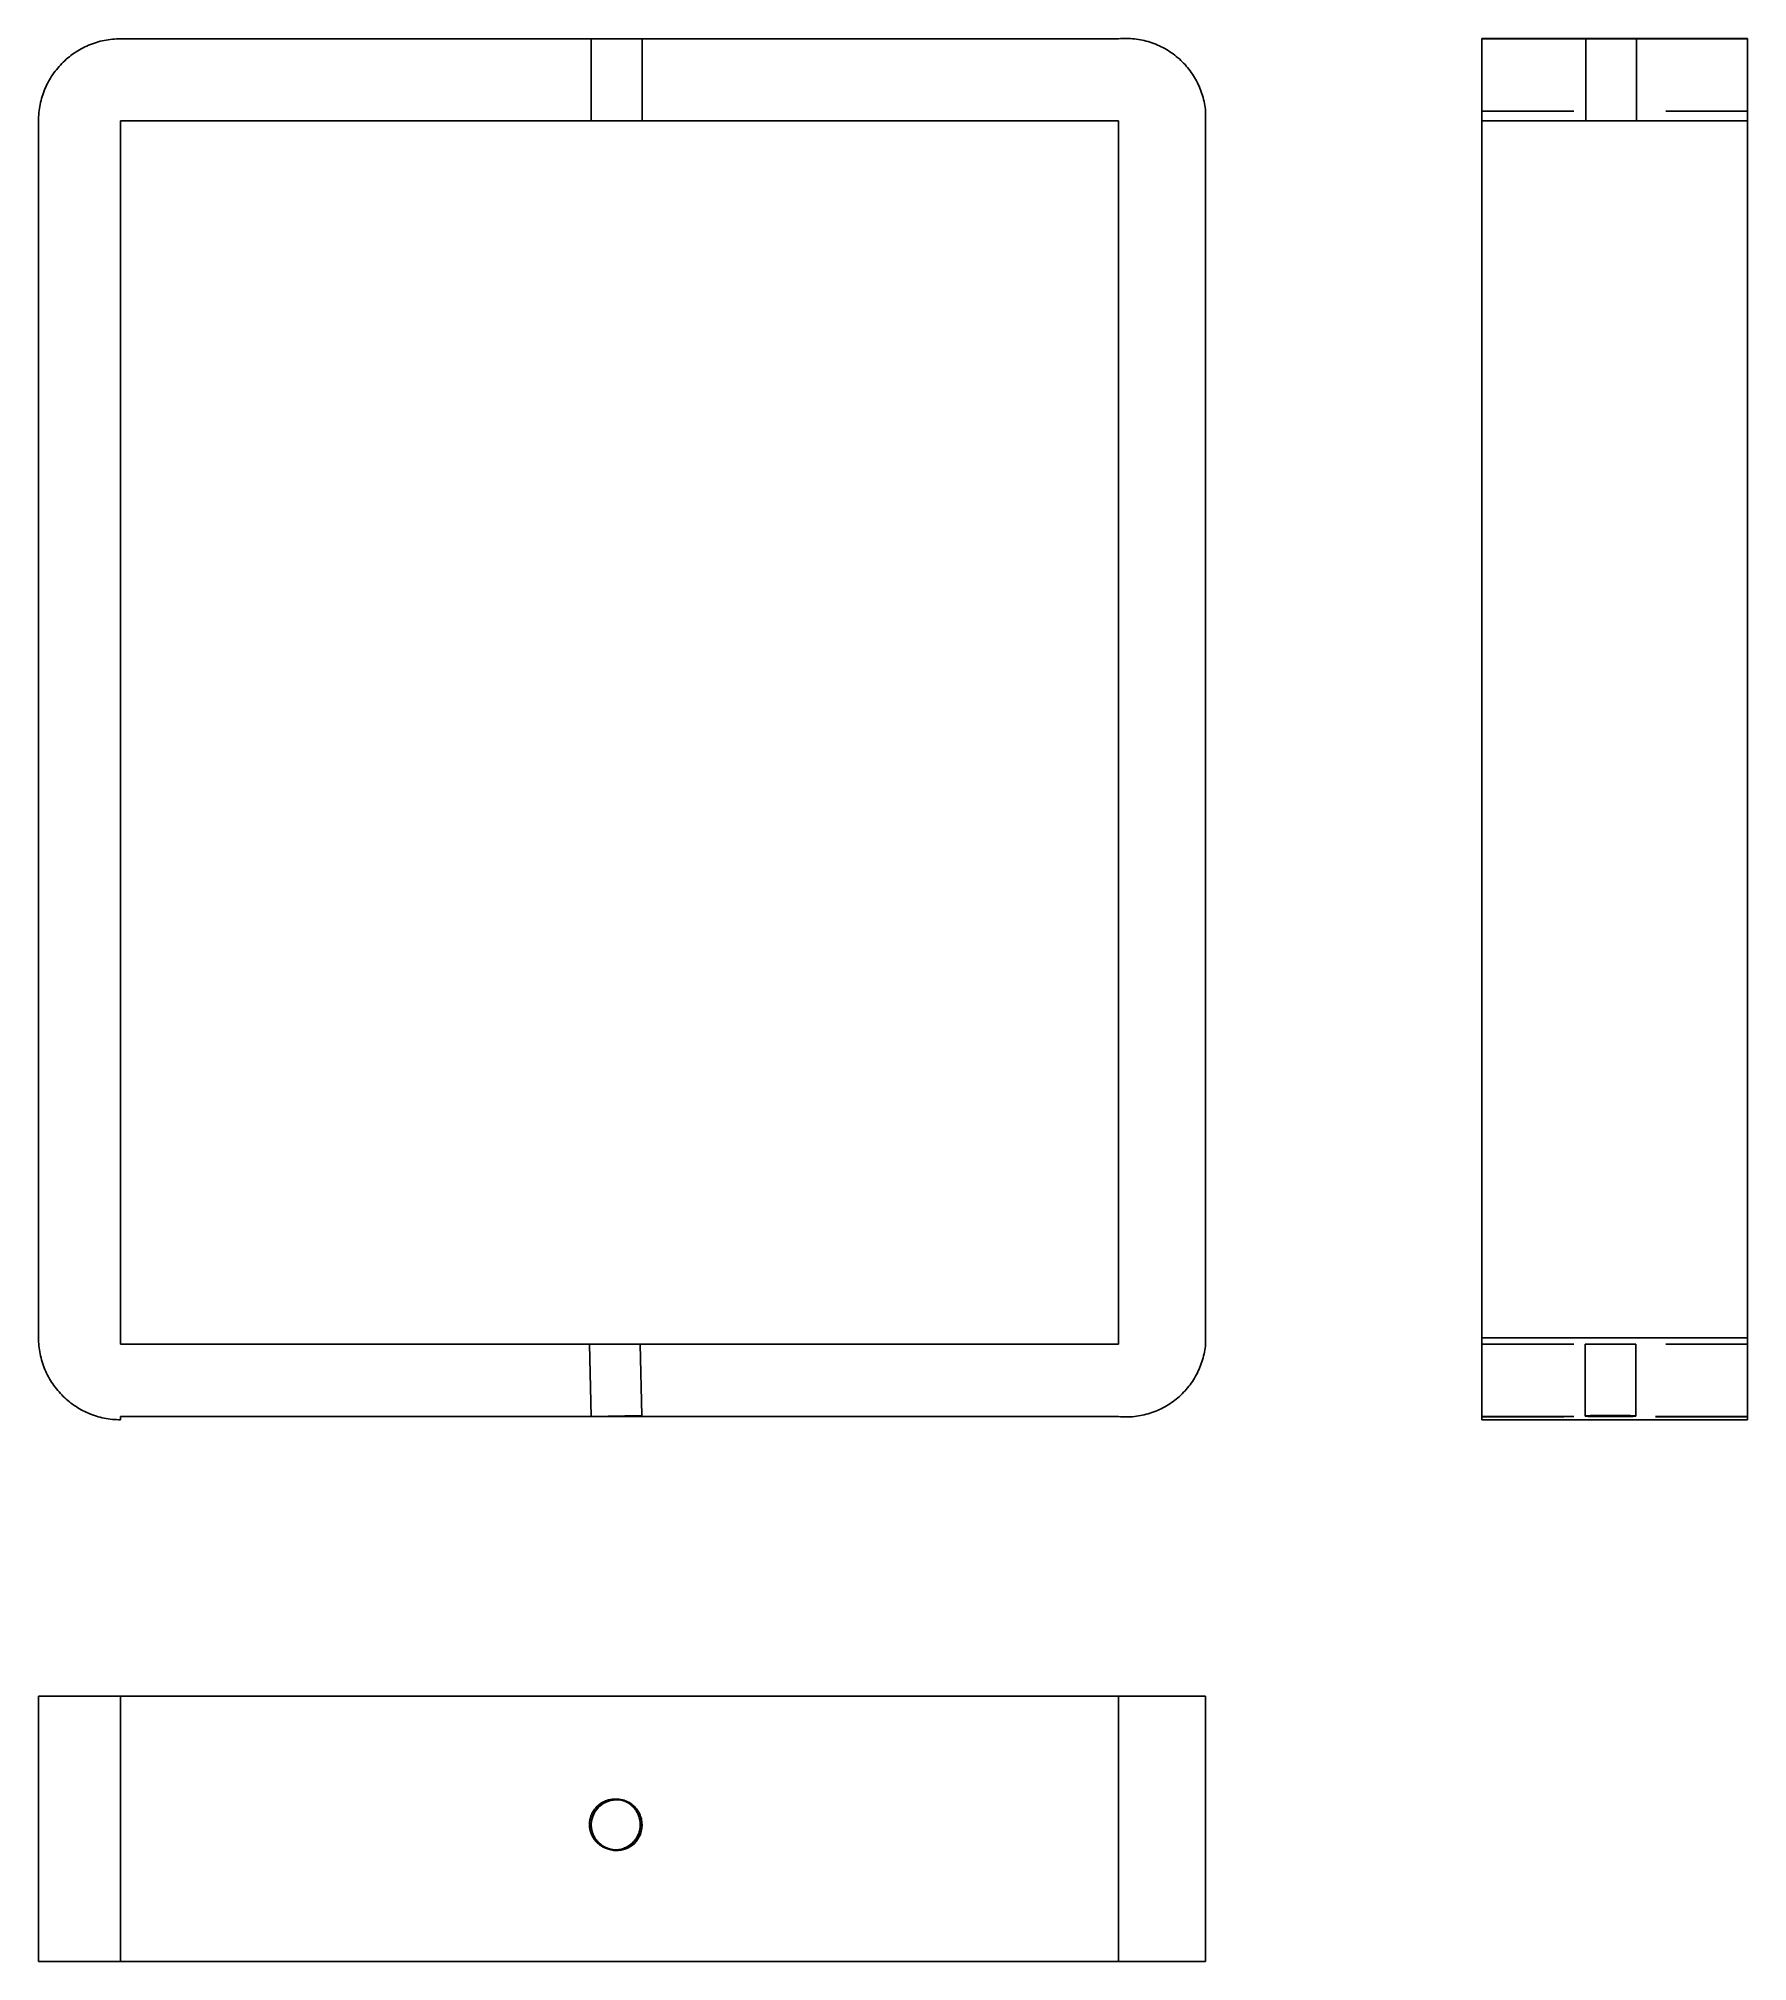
# Model space of a CAD drawing. Extents: x 0 to 1.86, y 0 to 2.09.
import ezdxf

# ---------------------------------------------------------------- set-up
doc = ezdxf.new("R2010")
doc.units = 0
doc.linetypes.add('HIDDEN', pattern=[0.075186, 0.050149, -0.025037])
for name, color, linetype in [('FRONT', 7, 'CONTINUOUS'), ('FRONT_HID', 7, 'HIDDEN'), ('LEFT', 7, 'CONTINUOUS'), ('LEFT_HID', 7, 'HIDDEN'), ('TOP', 7, 'CONTINUOUS'), ('TOP_HID', 7, 'HIDDEN')]:
    doc.layers.add(name, color=color, linetype=linetype)

msp = doc.modelspace()

# ---------------------------------------------------------------- linework, layer by layer
at = {"layer": 'FRONT'}
for p, q in [((0.033626, 2.073696), (0.031902, 2.072286)), ((0.035384, 2.075062), (0.033626, 2.073696)), ((0.037176, 2.076385), (0.035384, 2.075062)), ((0.039, 2.077662), (0.037176, 2.076385)), ((0.040855, 2.078893), (0.039, 2.077662)), ((0.04274, 2.080078), (0.040855, 2.078893)), ((0.044655, 2.081215), (0.04274, 2.080078)), ((0.046597, 2.082304), (0.044655, 2.081215)), ((0.048565, 2.083345), (0.046597, 2.082304)), ((0.050559, 2.084336), (0.048565, 2.083345)), ((0.052577, 2.085277), (0.050559, 2.084336)), ((0.054618, 2.086167), (0.052577, 2.085277)), ((0.056681, 2.087007), (0.054618, 2.086167)), ((0.058764, 2.087794), (0.056681, 2.087007)), ((0.060865, 2.08853), (0.058764, 2.087794)), ((0.062985, 2.089212), (0.060865, 2.08853)), ((0.065121, 2.089842), (0.062985, 2.089212)), ((0.067272, 2.090418), (0.065121, 2.089842)), ((0.069436, 2.090941), (0.067272, 2.090418)), ((0.071613, 2.091409), (0.069436, 2.090941)), ((0.073801, 2.091823), (0.071613, 2.091409)), ((0.075998, 2.092183), (0.073801, 2.091823)), ((0.078204, 2.092487), (0.075998, 2.092183)), ((0.080417, 2.092736), (0.078204, 2.092487)), ((0.082635, 2.09293), (0.080417, 2.092736)), ((0.084858, 2.093069), (0.082635, 2.09293)), ((0.087083, 2.093152), (0.084858, 2.093069)), ((0.089309, 2.09318), (0.087083, 2.093152)), ((1.175411, 2.09318), (0.089309, 2.09318)), ((1.177579, 2.09335), (1.175411, 2.09318)), ((1.17975, 2.093466), (1.177579, 2.09335)), ((1.181923, 2.093527), (1.17975, 2.093466)), ((1.184097, 2.093535), (1.181923, 2.093527)), ((1.186271, 2.093488), (1.184097, 2.093535)), ((1.188443, 2.093387), (1.186271, 2.093488)), ((1.190611, 2.093232), (1.188443, 2.093387)), ((1.192775, 2.093023), (1.190611, 2.093232)), ((1.194933, 2.09276), (1.192775, 2.093023)), ((1.197084, 2.092443), (1.194933, 2.09276)), ((1.199227, 2.092073), (1.197084, 2.092443)), ((1.201359, 2.091649), (1.199227, 2.092073)), ((1.20348, 2.091172), (1.201359, 2.091649)), ((1.205589, 2.090643), (1.20348, 2.091172)), ((1.207684, 2.090061), (1.205589, 2.090643)), ((1.209764, 2.089428), (1.207684, 2.090061)), ((1.211827, 2.088742), (1.209764, 2.089428)), ((1.213872, 2.088006), (1.211827, 2.088742)), ((1.215899, 2.087218), (1.213872, 2.088006)), ((1.217905, 2.08638), (1.215899, 2.087218)), ((1.21989, 2.085493), (1.217905, 2.08638)), ((1.221852, 2.084556), (1.21989, 2.085493)), ((1.22379, 2.083571), (1.221852, 2.084556)), ((1.225703, 2.082538), (1.22379, 2.083571)), ((1.227589, 2.081457), (1.225703, 2.082538)), ((1.229448, 2.08033), (1.227589, 2.081457)), ((1.231279, 2.079156), (1.229448, 2.08033)), ((1.233079, 2.077938), (1.231279, 2.079156)), ((1.234849, 2.076674), (1.233079, 2.077938)), ((1.236586, 2.075368), (1.234849, 2.076674)), ((1.238291, 2.074018), (1.236586, 2.075368)), ((1.239961, 2.072626), (1.238291, 2.074018)), ((1.241596, 2.071193), (1.239961, 2.072626)), ((0.014287, 2.052325), (0.013102, 2.05044)), ((0.015518, 2.054181), (0.014287, 2.052325)), ((0.016796, 2.056005), (0.015518, 2.054181)), ((0.018118, 2.057796), (0.016796, 2.056005)), ((0.019484, 2.059554), (0.018118, 2.057796)), ((0.020894, 2.061278), (0.019484, 2.059554)), ((0.022347, 2.062966), (0.020894, 2.061278)), ((0.023841, 2.064617), (0.022347, 2.062966)), ((0.025376, 2.06623), (0.023841, 2.064617)), ((0.02695, 2.067804), (0.025376, 2.06623)), ((0.028564, 2.069339), (0.02695, 2.067804)), ((0.030215, 2.070833), (0.028564, 2.069339)), ((0.031902, 2.072286), (0.030215, 2.070833)), ((1.243195, 2.06972), (1.241596, 2.071193)), ((1.244756, 2.068207), (1.243195, 2.06972)), ((1.24628, 2.066656), (1.244756, 2.068207)), ((1.247764, 2.065067), (1.24628, 2.066656)), ((1.249208, 2.063442), (1.247764, 2.065067)), ((1.250611, 2.061781), (1.249208, 2.063442)), ((1.251972, 2.060086), (1.250611, 2.061781)), ((1.253291, 2.058357), (1.251972, 2.060086)), ((1.254566, 2.056596), (1.253291, 2.058357)), ((1.255797, 2.054804), (1.254566, 2.056596)), ((1.256983, 2.052982), (1.255797, 2.054804)), ((1.258123, 2.05113), (1.256983, 2.052982)), ((0.004651, 2.032315), (0.003968, 2.030195)), ((0.005386, 2.034417), (0.004651, 2.032315)), ((0.006174, 2.036499), (0.005386, 2.034417)), ((0.007013, 2.038562), (0.006174, 2.036499)), ((0.007903, 2.040603), (0.007013, 2.038562)), ((0.008844, 2.042621), (0.007903, 2.040603)), ((0.009835, 2.044615), (0.008844, 2.042621)), ((0.010876, 2.046583), (0.009835, 2.044615)), ((0.011965, 2.048526), (0.010876, 2.046583)), ((0.013102, 2.05044), (0.011965, 2.048526)), ((1.259216, 2.049251), (1.258123, 2.05113)), ((1.260262, 2.047345), (1.259216, 2.049251)), ((1.261261, 2.045414), (1.260262, 2.047345)), ((1.262211, 2.043458), (1.261261, 2.045414)), ((1.263112, 2.04148), (1.262211, 2.043458)), ((1.263963, 2.039479), (1.263112, 2.04148)), ((1.264764, 2.037458), (1.263963, 2.039479)), ((1.265515, 2.035418), (1.264764, 2.037458)), ((1.266214, 2.033359), (1.265515, 2.035418)), ((1.266862, 2.031284), (1.266214, 2.033359)), ((1.267458, 2.029193), (1.266862, 2.031284)), ((0.00025, 2.010545), (0.000111, 2.008323)), ((0.000444, 2.012763), (0.00025, 2.010545)), ((0.000693, 2.014976), (0.000444, 2.012763)), ((0.000998, 2.017182), (0.000693, 2.014976)), ((0.001357, 2.019379), (0.000998, 2.017182)), ((0.001771, 2.021567), (0.001357, 2.019379)), ((0.002239, 2.023744), (0.001771, 2.021567)), ((0.002762, 2.025909), (0.002239, 2.023744)), ((0.003338, 2.02806), (0.002762, 2.025909)), ((0.003968, 2.030195), (0.003338, 2.02806)), ((1.268001, 2.027088), (1.267458, 2.029193)), ((1.268492, 2.02497), (1.268001, 2.027088)), ((1.26893, 2.02284), (1.268492, 2.02497)), ((1.269315, 2.0207), (1.26893, 2.02284)), ((1.269647, 2.018552), (1.269315, 2.0207)), ((1.269924, 2.016395), (1.269647, 2.018552)), ((1.270148, 2.014233), (1.269924, 2.016395)), ((1.270148, 0.672128), (1.270148, 2.014233)), ((0.000028, 2.006098), (0, 2.003871)), ((0, 2.003871), (0, 0.679118)), ((0.000111, 2.008323), (0.000028, 2.006098)), ((0.089309, 0.679118), (0.089309, 2.003871)), ((0.089309, 2.003871), (1.175411, 2.003871)), ((1.175411, 2.003871), (1.175411, 0.672128)), ((0, 0.679118), (0.000028, 0.676891)), ((0.000028, 0.676891), (0.000111, 0.674666)), ((0.000111, 0.674666), (0.00025, 0.672444)), ((0.00025, 0.672444), (0.000444, 0.670225)), ((0.000444, 0.670225), (0.000693, 0.668013)), ((0.089309, 0.672128), (0.089309, 0.679118)), ((1.175411, 0.672128), (0.089309, 0.672128)), ((0.654896, 0.672131), (0.654896, 0.672128)), ((1.269647, 0.667809), (1.269924, 0.669965)), ((1.269924, 0.669965), (1.270148, 0.672128)), ((0.000693, 0.668013), (0.000998, 0.665807)), ((0.000998, 0.665807), (0.001357, 0.663609)), ((0.001357, 0.663609), (0.001771, 0.661421)), ((0.001771, 0.661421), (0.002239, 0.659245)), ((0.002239, 0.659245), (0.002762, 0.65708)), ((0.002762, 0.65708), (0.003338, 0.654929)), ((0.003338, 0.654929), (0.003968, 0.652793)), ((0.003968, 0.652793), (0.004651, 0.650674)), ((0.004651, 0.650674), (0.005386, 0.648572)), ((1.264764, 0.648902), (1.265515, 0.650943)), ((1.265515, 0.650943), (1.266214, 0.653001)), ((1.266214, 0.653001), (1.266862, 0.655077)), ((1.266862, 0.655077), (1.267458, 0.657168)), ((1.267458, 0.657168), (1.268001, 0.659273)), ((1.268001, 0.659273), (1.268492, 0.661391)), ((1.268492, 0.661391), (1.26893, 0.66352)), ((1.26893, 0.66352), (1.269315, 0.66566)), ((1.269315, 0.66566), (1.269647, 0.667809)), ((0.005386, 0.648572), (0.006174, 0.646489)), ((0.006174, 0.646489), (0.007013, 0.644427)), ((0.007013, 0.644427), (0.007903, 0.642386)), ((0.007903, 0.642386), (0.008844, 0.640368)), ((0.008844, 0.640368), (0.009835, 0.638374)), ((0.009835, 0.638374), (0.010876, 0.636405)), ((0.010876, 0.636405), (0.011965, 0.634463)), ((0.011965, 0.634463), (0.013102, 0.632549)), ((0.013102, 0.632549), (0.014287, 0.630663)), ((0.014287, 0.630663), (0.015518, 0.628808)), ((0.015518, 0.628808), (0.016796, 0.626984)), ((1.253291, 0.628003), (1.254566, 0.629764)), ((1.254566, 0.629764), (1.255797, 0.631556)), ((1.255797, 0.631556), (1.256983, 0.633379)), ((1.256983, 0.633379), (1.258123, 0.63523)), ((1.258123, 0.63523), (1.259216, 0.637109)), ((1.259216, 0.637109), (1.260262, 0.639015)), ((1.260262, 0.639015), (1.261261, 0.640946)), ((1.261261, 0.640946), (1.262211, 0.642902)), ((1.262211, 0.642902), (1.263112, 0.644881)), ((1.263112, 0.644881), (1.263963, 0.646881)), ((1.263963, 0.646881), (1.264764, 0.648902)), ((0.016796, 0.626984), (0.018118, 0.625192)), ((0.018118, 0.625192), (0.019484, 0.623434)), ((0.019484, 0.623434), (0.020894, 0.621711)), ((0.020894, 0.621711), (0.022347, 0.620023)), ((0.022347, 0.620023), (0.023841, 0.618372)), ((0.023841, 0.618372), (0.025376, 0.616759)), ((0.025376, 0.616759), (0.02695, 0.615184)), ((0.02695, 0.615184), (0.028564, 0.613649)), ((0.028564, 0.613649), (0.030215, 0.612155)), ((0.030215, 0.612155), (0.031902, 0.610703)), ((0.031902, 0.610703), (0.033626, 0.609293)), ((0.033626, 0.609293), (0.035384, 0.607926)), ((0.035384, 0.607926), (0.037176, 0.606604)), ((1.229448, 0.606031), (1.231279, 0.607204)), ((1.231279, 0.607204), (1.233079, 0.608423)), ((1.233079, 0.608423), (1.234849, 0.609686)), ((1.234849, 0.609686), (1.236586, 0.610993)), ((1.236586, 0.610993), (1.238291, 0.612343)), ((1.238291, 0.612343), (1.239961, 0.613734)), ((1.239961, 0.613734), (1.241596, 0.615167)), ((1.241596, 0.615167), (1.243195, 0.616641)), ((1.243195, 0.616641), (1.244756, 0.618154)), ((1.244756, 0.618154), (1.24628, 0.619705)), ((1.24628, 0.619705), (1.247764, 0.621293)), ((1.247764, 0.621293), (1.249208, 0.622919)), ((1.249208, 0.622919), (1.250611, 0.624579)), ((1.250611, 0.624579), (1.251972, 0.626275)), ((1.251972, 0.626275), (1.253291, 0.628003)), ((0.037176, 0.606604), (0.039, 0.605327)), ((0.039, 0.605327), (0.040855, 0.604096)), ((0.040855, 0.604096), (0.04274, 0.602911)), ((0.04274, 0.602911), (0.044655, 0.601774)), ((0.044655, 0.601774), (0.046597, 0.600684)), ((0.046597, 0.600684), (0.048565, 0.599644)), ((0.048565, 0.599644), (0.050559, 0.598653)), ((0.050559, 0.598653), (0.052577, 0.597712)), ((0.052577, 0.597712), (0.054618, 0.596821)), ((0.054618, 0.596821), (0.056681, 0.595982)), ((0.056681, 0.595982), (0.058764, 0.595194)), ((0.058764, 0.595194), (0.060865, 0.594459)), ((0.060865, 0.594459), (0.062985, 0.593776)), ((0.062985, 0.593776), (0.065121, 0.593146)), ((0.065121, 0.593146), (0.067272, 0.59257)), ((0.067272, 0.59257), (0.069436, 0.592048)), ((0.069436, 0.592048), (0.071613, 0.591579)), ((0.071613, 0.591579), (0.073801, 0.591165)), ((0.073801, 0.591165), (0.075998, 0.590806)), ((0.075998, 0.590806), (0.078204, 0.590502)), ((0.078204, 0.590502), (0.080417, 0.590252)), ((0.080417, 0.590252), (0.082635, 0.590058)), ((0.082635, 0.590058), (0.084858, 0.589919)), ((0.084858, 0.589919), (0.087083, 0.589836)), ((0.087083, 0.589836), (0.089309, 0.589808)), ((0.089309, 0.589808), (0.089309, 0.59318)), ((0.089309, 0.59318), (1.175411, 0.59318)), ((0.601554, 0.59318), (0.601563, 0.59318)), ((0.601554, 0.59318), (0.601554, 0.59318)), ((1.175411, 0.59318), (1.177579, 0.59301)), ((1.177579, 0.59301), (1.17975, 0.592895)), ((1.17975, 0.592895), (1.181923, 0.592833)), ((1.181923, 0.592833), (1.184097, 0.592826)), ((1.184097, 0.592826), (1.186271, 0.592872)), ((1.186271, 0.592872), (1.188443, 0.592973)), ((1.188443, 0.592973), (1.190611, 0.593129)), ((1.190611, 0.593129), (1.192775, 0.593338)), ((1.192775, 0.593338), (1.194933, 0.593601)), ((1.194933, 0.593601), (1.197084, 0.593917)), ((1.197084, 0.593917), (1.199227, 0.594288)), ((1.199227, 0.594288), (1.201359, 0.594711)), ((1.201359, 0.594711), (1.20348, 0.595188)), ((1.20348, 0.595188), (1.205589, 0.595717)), ((1.205589, 0.595717), (1.207684, 0.596299)), ((1.207684, 0.596299), (1.209764, 0.596933)), ((1.209764, 0.596933), (1.211827, 0.597618)), ((1.211827, 0.597618), (1.213872, 0.598355)), ((1.213872, 0.598355), (1.215899, 0.599142)), ((1.215899, 0.599142), (1.217905, 0.59998)), ((1.217905, 0.59998), (1.21989, 0.600867)), ((1.21989, 0.600867), (1.221852, 0.601804)), ((1.221852, 0.601804), (1.22379, 0.602789)), ((1.22379, 0.602789), (1.225703, 0.603823)), ((1.225703, 0.603823), (1.227589, 0.604903)), ((1.227589, 0.604903), (1.229448, 0.606031))]:
    msp.add_line(p, q, dxfattribs=at)
at = {"layer": 'FRONT_HID', "linetype": 'HIDDEN'}
for p, q in [((0.656826, 2.09318), (0.601563, 2.09318)), ((0.601563, 2.09318), (0.656826, 2.09318)), ((0.601563, 2.003871), (0.601563, 2.09318)), ((0.656826, 2.09318), (0.656826, 2.003871)), ((0.656826, 2.003871), (0.601563, 2.003871)), ((0.601563, 2.003871), (0.656826, 2.003871)), ((0.599616, 0.672128), (0.654896, 0.672128)), ((0.654896, 0.672128), (0.599616, 0.672128)), ((0.601554, 0.59318), (0.599616, 0.672128)), ((0.654896, 0.672128), (0.656801, 0.594536)), ((0.656801, 0.594536), (0.601554, 0.59318)), ((0.601563, 0.59318), (0.656801, 0.594536))]:
    msp.add_line(p, q, dxfattribs=at)
at = {"layer": 'LEFT'}
for p, q in [((1.570894, 2.093538), (1.570894, 2.09318)), ((1.859956, 2.093538), (1.570894, 2.093538)), ((1.859956, 2.093538), (1.859956, 2.09318)), ((1.570894, 2.09318), (1.570894, 2.003871)), ((1.570894, 2.09318), (1.859956, 2.09318)), ((1.859956, 2.09318), (1.859956, 2.003871)), ((1.570894, 2.003871), (1.570894, 0.679118)), ((1.570894, 2.003871), (1.859956, 2.003871)), ((1.859956, 2.003871), (1.859956, 0.679118)), ((1.570894, 0.679118), (1.570894, 0.589808)), ((1.570894, 0.679118), (1.859956, 0.679118)), ((1.859956, 0.679118), (1.859956, 0.589808)), ((1.570894, 0.589808), (1.859956, 0.589808))]:
    msp.add_line(p, q, dxfattribs=at)
at = {"layer": 'LEFT_HID', "linetype": 'HIDDEN'}
for p, q in [((1.570894, 2.014233), (1.570894, 2.093538)), ((1.859956, 2.014233), (1.859956, 2.093538)), ((1.570894, 2.09318), (1.570894, 2.014233)), ((1.711519, 2.09318), (1.683887, 2.09318)), ((1.683887, 2.09318), (1.739151, 2.09318)), ((1.683887, 2.003871), (1.683887, 2.09318)), ((1.739151, 2.09318), (1.711519, 2.09318)), ((1.739151, 2.003871), (1.739151, 2.09318)), ((1.859956, 2.09318), (1.859956, 2.014233)), ((1.570894, 2.014233), (1.570894, 2.003871)), ((1.570894, 0.672128), (1.570894, 2.014233)), ((1.570894, 2.014233), (1.859956, 2.014233)), ((1.859956, 2.014233), (1.859956, 2.003871)), ((1.859956, 0.672128), (1.859956, 2.014233)), ((1.570894, 2.003871), (1.570894, 0.672128)), ((1.711519, 2.003871), (1.683887, 2.003871)), ((1.683887, 2.003871), (1.739151, 2.003871)), ((1.739151, 2.003871), (1.711519, 2.003871)), ((1.859956, 0.679118), (1.859956, 2.003871)), ((1.859956, 2.003871), (1.859956, 0.672128)), ((1.570894, 0.672128), (1.570894, 0.679118)), ((1.570894, 0.672128), (1.570894, 0.59318)), ((1.570894, 0.672128), (1.859956, 0.672128)), ((1.570894, 0.59318), (1.570894, 0.672128)), ((1.570894, 0.592822), (1.570894, 0.672128)), ((1.570894, 0.672128), (1.859956, 0.672128)), ((1.570894, 0.672128), (1.859956, 0.672128)), ((1.710841, 0.672128), (1.683209, 0.672128)), ((1.683209, 0.672128), (1.738472, 0.672128)), ((1.683209, 0.672125), (1.683209, 0.593858)), ((1.738472, 0.672128), (1.710841, 0.672128)), ((1.738472, 0.672125), (1.738472, 0.593858)), ((1.859956, 0.672128), (1.859956, 0.679118)), ((1.859956, 0.672128), (1.859956, 0.59318)), ((1.859956, 0.59318), (1.859956, 0.672128)), ((1.859956, 0.592822), (1.859956, 0.672128)), ((1.570894, 0.589808), (1.570894, 0.59318)), ((1.859956, 0.59318), (1.570894, 0.59318)), ((1.570894, 0.59318), (1.859956, 0.59318)), ((1.570894, 0.59318), (1.570894, 0.592822)), ((1.859956, 0.592822), (1.570894, 0.592822)), ((1.683209, 0.593858), (1.684059, 0.594025)), ((1.683622, 0.593741), (1.683209, 0.593858)), ((1.684059, 0.593691), (1.683622, 0.593741)), ((1.684059, 0.594025), (1.684934, 0.594094)), ((1.684496, 0.593654), (1.684059, 0.593691)), ((1.684934, 0.593622), (1.684496, 0.593654)), ((1.684934, 0.594094), (1.685811, 0.594145)), ((1.685373, 0.593595), (1.684934, 0.593622)), ((1.685811, 0.593571), (1.685373, 0.593595)), ((1.685811, 0.594145), (1.686689, 0.594187)), ((1.68625, 0.593549), (1.685811, 0.593571)), ((1.686689, 0.593529), (1.68625, 0.593549)), ((1.686689, 0.594187), (1.687566, 0.594224)), ((1.687127, 0.59351), (1.686689, 0.593529)), ((1.687566, 0.593493), (1.687127, 0.59351)), ((1.687566, 0.594224), (1.688444, 0.594255)), ((1.688005, 0.593476), (1.687566, 0.593493)), ((1.688444, 0.593461), (1.688005, 0.593476)), ((1.688444, 0.594255), (1.689322, 0.594283)), ((1.688883, 0.593446), (1.688444, 0.593461)), ((1.689322, 0.593433), (1.688883, 0.593446)), ((1.689322, 0.594283), (1.6902, 0.594309)), ((1.689761, 0.59342), (1.689322, 0.593433)), ((1.6902, 0.593407), (1.689761, 0.59342)), ((1.6902, 0.594309), (1.691078, 0.594332)), ((1.690639, 0.593395), (1.6902, 0.593407)), ((1.691078, 0.593384), (1.690639, 0.593395)), ((1.691078, 0.594332), (1.691956, 0.594353)), ((1.691517, 0.593373), (1.691078, 0.593384)), ((1.691956, 0.593363), (1.691517, 0.593373)), ((1.691956, 0.594353), (1.692835, 0.594372)), ((1.692395, 0.593353), (1.691956, 0.593363)), ((1.692835, 0.593344), (1.692395, 0.593353)), ((1.692835, 0.594372), (1.693713, 0.59439)), ((1.693274, 0.593335), (1.692835, 0.593344)), ((1.693713, 0.593326), (1.693274, 0.593335)), ((1.693713, 0.59439), (1.694591, 0.594407)), ((1.694152, 0.593318), (1.693713, 0.593326)), ((1.694591, 0.59331), (1.694152, 0.593318)), ((1.694591, 0.594407), (1.695469, 0.594422)), ((1.69503, 0.593302), (1.694591, 0.59331)), ((1.695469, 0.593295), (1.69503, 0.593302)), ((1.695469, 0.594422), (1.696348, 0.594435)), ((1.695908, 0.593288), (1.695469, 0.593295)), ((1.696348, 0.593281), (1.695908, 0.593288)), ((1.696348, 0.594435), (1.697226, 0.594448)), ((1.696787, 0.593274), (1.696348, 0.593281)), ((1.697226, 0.593268), (1.696787, 0.593274)), ((1.697226, 0.594448), (1.698104, 0.59446)), ((1.697665, 0.593262), (1.697226, 0.593268)), ((1.698104, 0.593256), (1.697665, 0.593262)), ((1.698104, 0.59446), (1.698983, 0.594471)), ((1.698543, 0.593251), (1.698104, 0.593256)), ((1.698983, 0.593246), (1.698543, 0.593251)), ((1.698983, 0.594471), (1.699861, 0.59448)), ((1.699422, 0.593241), (1.698983, 0.593246)), ((1.699861, 0.593236), (1.699422, 0.593241)), ((1.699861, 0.59448), (1.700739, 0.594489)), ((1.7003, 0.593231), (1.699861, 0.593236)), ((1.700739, 0.593227), (1.7003, 0.593231)), ((1.700739, 0.594489), (1.701618, 0.594497)), ((1.701179, 0.593223), (1.700739, 0.593227)), ((1.701618, 0.593219), (1.701179, 0.593223)), ((1.701618, 0.594497), (1.702496, 0.594505)), ((1.702057, 0.593215), (1.701618, 0.593219)), ((1.702496, 0.593212), (1.702057, 0.593215)), ((1.702496, 0.594505), (1.703374, 0.594511)), ((1.702935, 0.593208), (1.702496, 0.593212)), ((1.703374, 0.593205), (1.702935, 0.593208)), ((1.703374, 0.594511), (1.704253, 0.594517)), ((1.703814, 0.593202), (1.703374, 0.593205)), ((1.704253, 0.5932), (1.703814, 0.593202)), ((1.704253, 0.594517), (1.705131, 0.594522)), ((1.704692, 0.593197), (1.704253, 0.5932)), ((1.705131, 0.593195), (1.704692, 0.593197)), ((1.705131, 0.594522), (1.70601, 0.594526)), ((1.70557, 0.593192), (1.705131, 0.593195)), ((1.70601, 0.59319), (1.70557, 0.593192)), ((1.70601, 0.594526), (1.706888, 0.594529)), ((1.706449, 0.593189), (1.70601, 0.59319)), ((1.706888, 0.593187), (1.706449, 0.593189)), ((1.706888, 0.594529), (1.707766, 0.594532)), ((1.707327, 0.593185), (1.706888, 0.593187)), ((1.707766, 0.593184), (1.707327, 0.593185)), ((1.707766, 0.594532), (1.708645, 0.594534)), ((1.708206, 0.593183), (1.707766, 0.593184)), ((1.708645, 0.593182), (1.708206, 0.593183)), ((1.708645, 0.594534), (1.709523, 0.594535)), ((1.709084, 0.593181), (1.708645, 0.593182)), ((1.709523, 0.593181), (1.709084, 0.593181)), ((1.709523, 0.594535), (1.710402, 0.594536)), ((1.709962, 0.59318), (1.709523, 0.593181)), ((1.710402, 0.59318), (1.709962, 0.59318)), ((1.710402, 0.594536), (1.71128, 0.594536)), ((1.710841, 0.59318), (1.710402, 0.59318)), ((1.71128, 0.59318), (1.710841, 0.59318)), ((1.71128, 0.594536), (1.712159, 0.594535)), ((1.711719, 0.59318), (1.71128, 0.59318)), ((1.712158, 0.593181), (1.711719, 0.59318)), ((1.712598, 0.593181), (1.712158, 0.593181)), ((1.712159, 0.594535), (1.713037, 0.594534)), ((1.713037, 0.593182), (1.712598, 0.593181)), ((1.713037, 0.594534), (1.713915, 0.594532)), ((1.713476, 0.593183), (1.713037, 0.593182)), ((1.713915, 0.593184), (1.713476, 0.593183)), ((1.713915, 0.594532), (1.714794, 0.594529)), ((1.714354, 0.593185), (1.713915, 0.593184)), ((1.714794, 0.593187), (1.714354, 0.593185)), ((1.714794, 0.594529), (1.715672, 0.594526)), ((1.715233, 0.593189), (1.714794, 0.593187)), ((1.715672, 0.59319), (1.715233, 0.593189)), ((1.715672, 0.594526), (1.716551, 0.594522)), ((1.716111, 0.593192), (1.715672, 0.59319)), ((1.71655, 0.593195), (1.716111, 0.593192)), ((1.71699, 0.593197), (1.71655, 0.593195)), ((1.716551, 0.594522), (1.717429, 0.594517)), ((1.717429, 0.5932), (1.71699, 0.593197)), ((1.717429, 0.594517), (1.718307, 0.594511)), ((1.717868, 0.593202), (1.717429, 0.5932)), ((1.718307, 0.593205), (1.717868, 0.593202)), ((1.718307, 0.594511), (1.719186, 0.594505)), ((1.718746, 0.593208), (1.718307, 0.593205)), ((1.719186, 0.593212), (1.718746, 0.593208)), ((1.719186, 0.594505), (1.720064, 0.594497)), ((1.719625, 0.593215), (1.719186, 0.593212)), ((1.720064, 0.593219), (1.719625, 0.593215)), ((1.720064, 0.594497), (1.720942, 0.594489)), ((1.720503, 0.593223), (1.720064, 0.593219)), ((1.720942, 0.593227), (1.720503, 0.593223)), ((1.720942, 0.594489), (1.721821, 0.59448)), ((1.721382, 0.593231), (1.720942, 0.593227)), ((1.721821, 0.593236), (1.721382, 0.593231)), ((1.721821, 0.59448), (1.722699, 0.594471)), ((1.72226, 0.593241), (1.721821, 0.593236)), ((1.722699, 0.593246), (1.72226, 0.593241)), ((1.722699, 0.594471), (1.723577, 0.59446)), ((1.723138, 0.593251), (1.722699, 0.593246)), ((1.723577, 0.593256), (1.723138, 0.593251)), ((1.723577, 0.59446), (1.724456, 0.594448)), ((1.724017, 0.593262), (1.723577, 0.593256)), ((1.724456, 0.593268), (1.724017, 0.593262)), ((1.724456, 0.594448), (1.725334, 0.594435)), ((1.724895, 0.593274), (1.724456, 0.593268)), ((1.725334, 0.593281), (1.724895, 0.593274)), ((1.725334, 0.594435), (1.726212, 0.594422)), ((1.725773, 0.593288), (1.725334, 0.593281)), ((1.726212, 0.593295), (1.725773, 0.593288)), ((1.726212, 0.594422), (1.727091, 0.594407)), ((1.726652, 0.593302), (1.726212, 0.593295)), ((1.727091, 0.59331), (1.726652, 0.593302)), ((1.727091, 0.594407), (1.727969, 0.59439)), ((1.72753, 0.593318), (1.727091, 0.59331)), ((1.727969, 0.593326), (1.72753, 0.593318)), ((1.727969, 0.59439), (1.728847, 0.594372)), ((1.728408, 0.593335), (1.727969, 0.593326)), ((1.728847, 0.593344), (1.728408, 0.593335)), ((1.728847, 0.594372), (1.729725, 0.594353)), ((1.729286, 0.593353), (1.728847, 0.593344)), ((1.729725, 0.593363), (1.729286, 0.593353)), ((1.729725, 0.594353), (1.730604, 0.594332)), ((1.730164, 0.593373), (1.729725, 0.593363)), ((1.730604, 0.593384), (1.730164, 0.593373)), ((1.730604, 0.594332), (1.731482, 0.594309)), ((1.731043, 0.593395), (1.730604, 0.593384)), ((1.731482, 0.593407), (1.731043, 0.593395)), ((1.731482, 0.594309), (1.73236, 0.594283)), ((1.731921, 0.59342), (1.731482, 0.593407)), ((1.73236, 0.593433), (1.731921, 0.59342)), ((1.73236, 0.594283), (1.733238, 0.594255)), ((1.732799, 0.593446), (1.73236, 0.593433)), ((1.733238, 0.593461), (1.732799, 0.593446)), ((1.733238, 0.594255), (1.734115, 0.594224)), ((1.733677, 0.593476), (1.733238, 0.593461)), ((1.734115, 0.593493), (1.733677, 0.593476)), ((1.734115, 0.594224), (1.734993, 0.594187)), ((1.734554, 0.59351), (1.734115, 0.593493)), ((1.734993, 0.593529), (1.734554, 0.59351)), ((1.734993, 0.594187), (1.735871, 0.594145)), ((1.735432, 0.593549), (1.734993, 0.593529)), ((1.73587, 0.593571), (1.735432, 0.593549)), ((1.736309, 0.593595), (1.73587, 0.593571)), ((1.735871, 0.594145), (1.736747, 0.594094)), ((1.736747, 0.593622), (1.736309, 0.593595)), ((1.736747, 0.594094), (1.737623, 0.594025)), ((1.737185, 0.593654), (1.736747, 0.593622)), ((1.737623, 0.593691), (1.737185, 0.593654)), ((1.737623, 0.594025), (1.738472, 0.593858)), ((1.738059, 0.593741), (1.737623, 0.593691)), ((1.738472, 0.593858), (1.738059, 0.593741)), ((1.859956, 0.589808), (1.859956, 0.59318)), ((1.859956, 0.59318), (1.859956, 0.592822))]:
    msp.add_line(p, q, dxfattribs=at)
at = {"layer": 'TOP'}
for p, q in [((0, 0.289063), (0, 0)), ((0.089309, 0.289063), (0, 0.289063)), ((1.175411, 0.289063), (0.089309, 0.289063)), ((0.089309, 0.289063), (0.089309, 0)), ((1.175411, 0.289063), (1.175411, 0)), ((1.270148, 0.289063), (1.175411, 0.289063)), ((1.270148, 0.289063), (1.270148, 0)), ((0.610911, 0.169155), (0.608939, 0.167232)), ((0.613064, 0.170873), (0.610911, 0.169155)), ((0.615378, 0.172367), (0.613064, 0.170873)), ((0.61783, 0.173624), (0.615378, 0.172367)), ((0.620394, 0.17463), (0.61783, 0.173624)), ((0.623045, 0.175376), (0.620394, 0.17463)), ((0.625758, 0.175855), (0.623045, 0.175376)), ((0.628505, 0.17606), (0.625758, 0.175855)), ((0.631259, 0.175992), (0.628505, 0.17606)), ((0.633992, 0.175649), (0.631259, 0.175992)), ((0.636678, 0.175036), (0.633992, 0.175649)), ((0.639289, 0.174159), (0.636678, 0.175036)), ((0.637359, 0.174835), (0.638479, 0.174367)), ((0.638479, 0.174367), (0.639577, 0.17385)), ((0.6418, 0.173026), (0.639289, 0.174159)), ((0.639577, 0.17385), (0.640651, 0.173285)), ((0.640651, 0.173285), (0.6417, 0.172674)), ((0.6417, 0.172674), (0.642721, 0.172017)), ((0.644185, 0.171649), (0.6418, 0.173026)), ((0.642721, 0.172017), (0.643712, 0.171316)), ((0.643712, 0.171316), (0.644671, 0.170573)), ((0.646422, 0.170041), (0.644185, 0.171649)), ((0.644671, 0.170573), (0.645597, 0.169787)), ((0.645597, 0.169787), (0.646487, 0.168962)), ((0.648487, 0.168218), (0.646422, 0.170041)), ((0.646487, 0.168962), (0.64734, 0.168099)), ((0.64734, 0.168099), (0.648155, 0.167199)), ((0.650361, 0.166199), (0.648487, 0.168218)), ((0.601587, 0.147775), (0.601563, 0.148437)), ((0.601627, 0.147114), (0.601587, 0.147775)), ((0.601871, 0.152556), (0.601597, 0.149815)), ((0.601597, 0.149815), (0.601597, 0.14706)), ((0.601597, 0.14706), (0.601871, 0.144319)), ((0.601683, 0.146453), (0.601627, 0.147114)), ((0.602417, 0.155256), (0.601871, 0.152556)), ((0.603229, 0.157888), (0.602417, 0.155256)), ((0.604299, 0.160426), (0.603229, 0.157888)), ((0.605616, 0.162846), (0.604299, 0.160426)), ((0.607168, 0.165122), (0.605616, 0.162846)), ((0.608939, 0.167232), (0.607168, 0.165122)), ((0.648155, 0.167199), (0.648929, 0.166264)), ((0.648929, 0.166264), (0.649661, 0.165296)), ((0.649661, 0.165296), (0.650351, 0.164297)), ((0.650351, 0.164297), (0.650995, 0.163268)), ((0.652024, 0.164003), (0.650361, 0.166199)), ((0.650995, 0.163268), (0.651594, 0.162212)), ((0.651594, 0.162212), (0.652146, 0.161131)), ((0.653461, 0.161652), (0.652024, 0.164003)), ((0.652146, 0.161131), (0.65265, 0.160027)), ((0.65265, 0.160027), (0.653104, 0.158902)), ((0.653104, 0.158902), (0.653509, 0.157757)), ((0.654656, 0.159171), (0.653461, 0.161652)), ((0.653509, 0.157757), (0.653864, 0.156596)), ((0.653864, 0.156596), (0.654167, 0.155421)), ((0.654167, 0.155421), (0.654418, 0.154233)), ((0.654418, 0.154233), (0.654616, 0.153036)), ((0.654616, 0.153036), (0.654762, 0.151831)), ((0.655598, 0.156582), (0.654656, 0.159171)), ((0.654813, 0.146981), (0.654693, 0.145774)), ((0.654762, 0.151831), (0.654855, 0.15062)), ((0.654881, 0.148193), (0.654813, 0.146981)), ((0.654855, 0.15062), (0.654894, 0.149407)), ((0.654894, 0.149407), (0.654881, 0.148193)), ((0.656278, 0.153913), (0.655598, 0.156582)), ((0.656688, 0.151189), (0.656278, 0.153913)), ((0.656826, 0.148438), (0.656688, 0.151189)), ((0.656688, 0.145686), (0.656826, 0.148438)), ((0.601754, 0.145794), (0.601683, 0.146453)), ((0.601842, 0.145137), (0.601754, 0.145794)), ((0.601945, 0.144482), (0.601842, 0.145137)), ((0.601871, 0.144319), (0.602417, 0.141619)), ((0.602064, 0.14383), (0.601945, 0.144482)), ((0.602199, 0.143181), (0.602064, 0.14383)), ((0.602349, 0.142536), (0.602199, 0.143181)), ((0.602514, 0.141894), (0.602349, 0.142536)), ((0.602417, 0.141619), (0.603229, 0.138987)), ((0.602695, 0.141256), (0.602514, 0.141894)), ((0.602891, 0.140623), (0.602695, 0.141256)), ((0.603102, 0.139995), (0.602891, 0.140623)), ((0.603329, 0.139372), (0.603102, 0.139995)), ((0.603229, 0.138987), (0.604299, 0.136449)), ((0.60357, 0.138754), (0.603329, 0.139372)), ((0.603826, 0.138143), (0.60357, 0.138754)), ((0.604096, 0.137538), (0.603826, 0.138143)), ((0.604381, 0.136939), (0.604096, 0.137538)), ((0.604299, 0.136449), (0.605616, 0.134029)), ((0.60468, 0.136348), (0.604381, 0.136939)), ((0.604993, 0.135764), (0.60468, 0.136348)), ((0.60532, 0.135187), (0.604993, 0.135764)), ((0.605661, 0.134619), (0.60532, 0.135187)), ((0.605616, 0.134029), (0.607168, 0.131753)), ((0.606016, 0.134059), (0.605661, 0.134619)), ((0.606383, 0.133507), (0.606016, 0.134059)), ((0.606764, 0.132965), (0.606383, 0.133507)), ((0.607158, 0.132432), (0.606764, 0.132965)), ((0.607564, 0.131908), (0.607158, 0.132432)), ((0.607168, 0.131753), (0.608939, 0.129643)), ((0.607983, 0.131394), (0.607564, 0.131908)), ((0.608414, 0.130891), (0.607983, 0.131394)), ((0.608857, 0.130398), (0.608414, 0.130891)), ((0.609312, 0.129916), (0.608857, 0.130398)), ((0.608939, 0.129643), (0.610911, 0.12772)), ((0.609778, 0.129445), (0.609312, 0.129916)), ((0.610256, 0.128985), (0.609778, 0.129445)), ((0.610744, 0.128536), (0.610256, 0.128985)), ((0.611243, 0.1281), (0.610744, 0.128536)), ((0.610911, 0.12772), (0.613064, 0.126002)), ((0.611752, 0.127676), (0.611243, 0.1281)), ((0.612271, 0.127264), (0.611752, 0.127676)), ((0.6128, 0.126864), (0.612271, 0.127264)), ((0.613338, 0.126478), (0.6128, 0.126864)), ((0.613064, 0.126002), (0.615378, 0.124508)), ((0.613886, 0.126104), (0.613338, 0.126478)), ((0.614442, 0.125744), (0.613886, 0.126104)), ((0.615007, 0.125397), (0.614442, 0.125744)), ((0.642194, 0.125867), (0.641159, 0.125234)), ((0.643201, 0.126545), (0.642194, 0.125867)), ((0.644177, 0.127267), (0.643201, 0.126545)), ((0.64512, 0.128031), (0.644177, 0.127267)), ((0.644185, 0.125226), (0.646422, 0.126834)), ((0.646029, 0.128835), (0.64512, 0.128031)), ((0.646902, 0.129679), (0.646029, 0.128835)), ((0.646422, 0.126834), (0.648487, 0.128657)), ((0.647737, 0.13056), (0.646902, 0.129679)), ((0.648532, 0.131477), (0.647737, 0.13056)), ((0.648487, 0.128657), (0.650361, 0.130676)), ((0.649286, 0.132428), (0.648532, 0.131477)), ((0.649998, 0.133411), (0.649286, 0.132428)), ((0.650666, 0.134425), (0.649998, 0.133411)), ((0.650361, 0.130676), (0.652024, 0.132872)), ((0.651289, 0.135467), (0.650666, 0.134425)), ((0.651865, 0.136535), (0.651289, 0.135467)), ((0.652394, 0.137628), (0.651865, 0.136535)), ((0.652024, 0.132872), (0.653461, 0.135223)), ((0.652874, 0.138742), (0.652394, 0.137628)), ((0.653305, 0.139877), (0.652874, 0.138742)), ((0.653686, 0.14103), (0.653305, 0.139877)), ((0.653461, 0.135223), (0.654656, 0.137704)), ((0.654016, 0.142198), (0.653686, 0.14103)), ((0.654294, 0.14338), (0.654016, 0.142198)), ((0.65452, 0.144572), (0.654294, 0.14338)), ((0.654693, 0.145774), (0.65452, 0.144572)), ((0.654656, 0.137704), (0.655598, 0.140293)), ((0.655598, 0.140293), (0.656278, 0.142962)), ((0.656278, 0.142962), (0.656688, 0.145686)), ((0.61558, 0.125064), (0.615007, 0.125397)), ((0.615378, 0.124508), (0.61783, 0.123251)), ((0.616161, 0.124744), (0.61558, 0.125064)), ((0.616749, 0.124439), (0.616161, 0.124744)), ((0.617344, 0.124148), (0.616749, 0.124439)), ((0.617947, 0.123871), (0.617344, 0.124148)), ((0.61783, 0.123251), (0.620394, 0.122245)), ((0.618555, 0.123609), (0.617947, 0.123871)), ((0.61917, 0.123361), (0.618555, 0.123609)), ((0.61924, 0.122672), (0.619115, 0.12271)), ((0.619791, 0.123128), (0.61917, 0.123361)), ((0.619366, 0.122634), (0.61924, 0.122672)), ((0.619492, 0.122597), (0.619366, 0.122634)), ((0.619618, 0.12256), (0.619492, 0.122597)), ((0.619744, 0.122524), (0.619618, 0.12256)), ((0.61987, 0.122489), (0.619744, 0.122524)), ((0.620417, 0.12291), (0.619791, 0.123128)), ((0.619997, 0.122454), (0.61987, 0.122489)), ((0.620123, 0.12242), (0.619997, 0.122454)), ((0.62025, 0.122386), (0.620123, 0.12242)), ((0.620377, 0.122353), (0.62025, 0.122386)), ((0.620504, 0.122321), (0.620377, 0.122353)), ((0.620394, 0.122245), (0.623045, 0.121499)), ((0.621048, 0.122708), (0.620417, 0.12291)), ((0.620631, 0.122289), (0.620504, 0.122321)), ((0.620759, 0.122258), (0.620631, 0.122289)), ((0.620886, 0.122228), (0.620759, 0.122258)), ((0.621014, 0.122198), (0.620886, 0.122228)), ((0.621142, 0.122169), (0.621014, 0.122198)), ((0.621684, 0.12252), (0.621048, 0.122708)), ((0.62127, 0.12214), (0.621142, 0.122169)), ((0.621398, 0.122112), (0.62127, 0.12214)), ((0.621526, 0.122084), (0.621398, 0.122112)), ((0.621655, 0.122057), (0.621526, 0.122084)), ((0.621783, 0.122031), (0.621655, 0.122057)), ((0.622324, 0.122348), (0.621684, 0.12252)), ((0.621912, 0.122005), (0.621783, 0.122031)), ((0.622041, 0.12198), (0.621912, 0.122005)), ((0.62217, 0.121956), (0.622041, 0.12198)), ((0.622298, 0.121932), (0.62217, 0.121956)), ((0.622428, 0.121909), (0.622298, 0.121932)), ((0.622968, 0.122191), (0.622324, 0.122348)), ((0.622557, 0.121886), (0.622428, 0.121909)), ((0.622686, 0.121864), (0.622557, 0.121886)), ((0.622816, 0.121843), (0.622686, 0.121864)), ((0.622945, 0.121822), (0.622816, 0.121843)), ((0.623075, 0.121802), (0.622945, 0.121822)), ((0.623615, 0.12205), (0.622968, 0.122191)), ((0.623045, 0.121499), (0.625758, 0.12102)), ((0.623204, 0.121783), (0.623075, 0.121802)), ((0.623334, 0.121764), (0.623204, 0.121783)), ((0.623464, 0.121745), (0.623334, 0.121764)), ((0.623594, 0.121728), (0.623464, 0.121745)), ((0.623724, 0.121711), (0.623594, 0.121728)), ((0.624266, 0.121924), (0.623615, 0.12205)), ((0.623854, 0.121694), (0.623724, 0.121711)), ((0.623984, 0.121678), (0.623854, 0.121694)), ((0.624115, 0.121663), (0.623984, 0.121678)), ((0.624245, 0.121648), (0.624115, 0.121663)), ((0.624376, 0.121634), (0.624245, 0.121648)), ((0.62492, 0.121814), (0.624266, 0.121924)), ((0.624506, 0.121621), (0.624376, 0.121634)), ((0.624637, 0.121608), (0.624506, 0.121621)), ((0.624767, 0.121596), (0.624637, 0.121608)), ((0.624898, 0.121585), (0.624767, 0.121596)), ((0.625029, 0.121574), (0.624898, 0.121585)), ((0.625576, 0.12172), (0.62492, 0.121814)), ((0.625159, 0.121564), (0.625029, 0.121574)), ((0.62529, 0.121554), (0.625159, 0.121564)), ((0.625421, 0.121545), (0.62529, 0.121554)), ((0.625552, 0.121537), (0.625421, 0.121545)), ((0.625683, 0.121529), (0.625552, 0.121537)), ((0.626234, 0.121641), (0.625576, 0.12172)), ((0.625814, 0.121522), (0.625683, 0.121529)), ((0.625758, 0.12102), (0.628505, 0.120815)), ((0.625945, 0.121515), (0.625814, 0.121522)), ((0.626076, 0.121509), (0.625945, 0.121515)), ((0.626207, 0.121504), (0.626076, 0.121509)), ((0.626338, 0.121499), (0.626207, 0.121504)), ((0.626894, 0.121579), (0.626234, 0.121641)), ((0.626469, 0.121495), (0.626338, 0.121499)), ((0.6266, 0.121492), (0.626469, 0.121495)), ((0.626731, 0.121489), (0.6266, 0.121492)), ((0.626863, 0.121487), (0.626731, 0.121489)), ((0.626994, 0.121485), (0.626863, 0.121487)), ((0.627555, 0.121532), (0.626894, 0.121579)), ((0.627125, 0.121484), (0.626994, 0.121485)), ((0.627256, 0.121484), (0.627125, 0.121484)), ((0.62847, 0.121511), (0.627256, 0.121484)), ((0.628217, 0.121501), (0.627555, 0.121532)), ((0.629681, 0.121591), (0.62847, 0.121511)), ((0.628505, 0.120815), (0.631259, 0.120883)), ((0.630887, 0.121724), (0.629681, 0.121591)), ((0.632087, 0.121909), (0.630887, 0.121724)), ((0.631259, 0.120883), (0.633992, 0.121226)), ((0.633277, 0.122148), (0.632087, 0.121909)), ((0.634456, 0.122438), (0.633277, 0.122148)), ((0.633992, 0.121226), (0.636678, 0.121839)), ((0.63562, 0.12278), (0.634456, 0.122438)), ((0.636769, 0.123172), (0.63562, 0.12278)), ((0.636678, 0.121839), (0.639289, 0.122716)), ((0.637899, 0.123615), (0.636769, 0.123172)), ((0.639009, 0.124107), (0.637899, 0.123615)), ((0.640096, 0.124647), (0.639009, 0.124107)), ((0.639289, 0.122716), (0.6418, 0.123849)), ((0.641159, 0.125234), (0.640096, 0.124647)), ((0.6418, 0.123849), (0.644185, 0.125226)), ((0.089309, 0), (0, 0)), ((1.175411, 0), (0.089309, 0)), ((1.270148, 0), (1.175411, 0))]:
    msp.add_line(p, q, dxfattribs=at)
at = {"layer": 'TOP_HID', "linetype": 'HIDDEN'}
for p, q in [((0.085938, 0.289063), (0.089309, 0.289063)), ((0.089309, 0.289063), (0.085938, 0.289063)), ((1.175905, 0.289063), (1.175411, 0.289063)), ((1.175411, 0.289063), (1.175905, 0.289063)), ((0.606534, 0.167401), (0.606996, 0.167911)), ((0.606996, 0.167911), (0.607471, 0.16841)), ((0.607471, 0.16841), (0.607958, 0.168898)), ((0.607958, 0.168898), (0.608458, 0.169372)), ((0.608458, 0.169372), (0.608969, 0.169835)), ((0.608465, 0.167397), (0.608927, 0.167908)), ((0.608927, 0.167908), (0.609401, 0.168408)), ((0.608969, 0.169835), (0.609491, 0.170284)), ((0.609401, 0.168408), (0.609888, 0.168895)), ((0.609491, 0.170284), (0.610024, 0.17072)), ((0.609888, 0.168895), (0.610387, 0.16937)), ((0.610024, 0.17072), (0.610569, 0.171143)), ((0.610387, 0.16937), (0.610898, 0.169832)), ((0.610569, 0.171143), (0.611123, 0.171552)), ((0.610898, 0.169832), (0.61142, 0.170281)), ((0.611123, 0.171552), (0.611688, 0.171947)), ((0.61142, 0.170281), (0.611953, 0.170718)), ((0.611688, 0.171947), (0.612262, 0.172328)), ((0.611953, 0.170718), (0.612497, 0.17114)), ((0.612262, 0.172328), (0.612845, 0.172694)), ((0.612497, 0.17114), (0.613051, 0.17155)), ((0.612845, 0.172694), (0.613438, 0.173046)), ((0.613051, 0.17155), (0.613615, 0.171945)), ((0.613438, 0.173046), (0.614039, 0.173383)), ((0.613615, 0.171945), (0.614189, 0.172326)), ((0.614039, 0.173383), (0.614648, 0.173705)), ((0.614189, 0.172326), (0.614772, 0.172692)), ((0.614648, 0.173705), (0.615265, 0.174012)), ((0.614772, 0.172692), (0.615364, 0.173044)), ((0.615265, 0.174012), (0.61589, 0.174303)), ((0.615364, 0.173044), (0.615965, 0.173381)), ((0.61589, 0.174303), (0.616521, 0.174578)), ((0.615965, 0.173381), (0.616574, 0.173703)), ((0.616521, 0.174578), (0.617159, 0.174838)), ((0.616574, 0.173703), (0.617191, 0.17401)), ((0.617159, 0.174838), (0.617804, 0.175081)), ((0.617191, 0.17401), (0.617815, 0.174301)), ((0.617804, 0.175081), (0.618454, 0.175309)), ((0.617815, 0.174301), (0.618446, 0.174577)), ((0.618446, 0.174577), (0.619084, 0.174837)), ((0.618454, 0.175309), (0.61911, 0.17552)), ((0.619084, 0.174837), (0.619728, 0.17508)), ((0.61911, 0.17552), (0.619771, 0.175715)), ((0.619728, 0.17508), (0.620379, 0.175308)), ((0.619771, 0.175715), (0.620437, 0.175893)), ((0.620379, 0.175308), (0.621034, 0.175519)), ((0.620437, 0.175893), (0.621106, 0.176055)), ((0.621034, 0.175519), (0.621695, 0.175714)), ((0.621106, 0.176055), (0.62178, 0.176199)), ((0.621695, 0.175714), (0.62236, 0.175893)), ((0.62178, 0.176199), (0.622457, 0.176328)), ((0.62236, 0.175893), (0.62303, 0.176054)), ((0.622457, 0.176328), (0.623137, 0.176439)), ((0.62303, 0.176054), (0.623703, 0.176199)), ((0.623137, 0.176439), (0.62382, 0.176533)), ((0.623703, 0.176199), (0.62438, 0.176327)), ((0.62382, 0.176533), (0.624504, 0.17661)), ((0.62438, 0.176327), (0.62506, 0.176438)), ((0.624504, 0.17661), (0.625191, 0.17667)), ((0.62506, 0.176438), (0.625742, 0.176533)), ((0.625191, 0.17667), (0.625879, 0.176713)), ((0.625742, 0.176533), (0.626427, 0.17661)), ((0.625879, 0.176713), (0.626567, 0.176739)), ((0.626427, 0.17661), (0.627113, 0.17667)), ((0.626567, 0.176739), (0.627256, 0.176747)), ((0.627113, 0.17667), (0.6278, 0.176713)), ((0.627256, 0.176747), (0.62742, 0.176747)), ((0.627256, 0.176747), (0.629177, 0.176747)), ((0.62742, 0.176747), (0.627584, 0.176745)), ((0.627584, 0.176745), (0.627748, 0.176743)), ((0.627748, 0.176743), (0.627913, 0.176739)), ((0.6278, 0.176713), (0.628489, 0.176739)), ((0.627913, 0.176739), (0.628077, 0.176735)), ((0.628077, 0.176735), (0.628241, 0.17673)), ((0.628241, 0.17673), (0.628405, 0.176723)), ((0.628405, 0.176723), (0.628569, 0.176716)), ((0.628489, 0.176739), (0.629177, 0.176747)), ((0.628569, 0.176716), (0.628733, 0.176708)), ((0.628733, 0.176708), (0.628897, 0.176698)), ((0.628897, 0.176698), (0.629061, 0.176688)), ((0.629061, 0.176688), (0.629224, 0.176677)), ((0.629177, 0.176747), (0.630555, 0.176713)), ((0.629224, 0.176677), (0.629388, 0.176665)), ((0.629388, 0.176665), (0.629552, 0.176652)), ((0.629552, 0.176652), (0.629715, 0.176638)), ((0.629715, 0.176638), (0.629879, 0.176623)), ((0.629879, 0.176623), (0.630042, 0.176606)), ((0.630042, 0.176606), (0.630205, 0.176589)), ((0.630205, 0.176589), (0.630368, 0.176571)), ((0.630368, 0.176571), (0.630532, 0.176552)), ((0.630532, 0.176552), (0.630695, 0.176533)), ((0.630555, 0.176713), (0.631928, 0.17661)), ((0.630695, 0.176533), (0.630857, 0.176512)), ((0.630857, 0.176512), (0.63102, 0.17649)), ((0.63102, 0.17649), (0.631183, 0.176467)), ((0.631183, 0.176467), (0.631345, 0.176443)), ((0.631345, 0.176443), (0.631507, 0.176418)), ((0.631507, 0.176418), (0.631669, 0.176393)), ((0.631669, 0.176393), (0.631831, 0.176366)), ((0.631831, 0.176366), (0.631993, 0.176338)), ((0.631928, 0.17661), (0.633295, 0.176438)), ((0.631993, 0.176338), (0.632155, 0.17631)), ((0.632155, 0.17631), (0.632316, 0.17628)), ((0.632316, 0.17628), (0.632478, 0.17625)), ((0.632478, 0.17625), (0.632639, 0.176218)), ((0.632639, 0.176218), (0.6328, 0.176186)), ((0.6328, 0.176186), (0.63296, 0.176152)), ((0.63296, 0.176152), (0.633121, 0.176118)), ((0.633121, 0.176118), (0.633281, 0.176083)), ((0.633281, 0.176083), (0.633441, 0.176046)), ((0.633295, 0.176438), (0.634652, 0.176199)), ((0.633441, 0.176046), (0.633601, 0.176009)), ((0.633601, 0.176009), (0.633761, 0.175971)), ((0.633761, 0.175971), (0.63392, 0.175932)), ((0.63392, 0.175932), (0.63408, 0.175892)), ((0.63408, 0.175892), (0.634239, 0.175851)), ((0.634239, 0.175851), (0.634397, 0.175809)), ((0.634397, 0.175809), (0.634556, 0.175766)), ((0.634556, 0.175766), (0.634714, 0.175722)), ((0.634652, 0.176199), (0.635995, 0.175893)), ((0.634714, 0.175722), (0.634872, 0.175678)), ((0.634872, 0.175678), (0.63503, 0.175632)), ((0.63503, 0.175632), (0.635187, 0.175585)), ((0.635187, 0.175585), (0.635344, 0.175538)), ((0.635344, 0.175538), (0.635501, 0.175489)), ((0.635501, 0.175489), (0.635657, 0.17544)), ((0.635657, 0.17544), (0.635814, 0.175389)), ((0.635814, 0.175389), (0.63597, 0.175338)), ((0.63597, 0.175338), (0.636125, 0.175286)), ((0.635995, 0.175893), (0.637321, 0.175519)), ((0.636125, 0.175286), (0.636281, 0.175233)), ((0.636281, 0.175233), (0.636436, 0.175179)), ((0.636436, 0.175179), (0.63659, 0.175124)), ((0.63659, 0.175124), (0.636745, 0.175068)), ((0.636745, 0.175068), (0.636899, 0.175011)), ((0.636899, 0.175011), (0.637052, 0.174953)), ((0.637052, 0.174953), (0.637206, 0.174895)), ((0.637206, 0.174895), (0.637359, 0.174835)), ((0.637321, 0.175519), (0.638626, 0.17508)), ((0.638626, 0.17508), (0.639909, 0.174577)), ((0.639909, 0.174577), (0.641164, 0.17401)), ((0.641164, 0.17401), (0.64239, 0.173381)), ((0.64239, 0.173381), (0.643583, 0.172692)), ((0.643583, 0.172692), (0.64474, 0.171945)), ((0.64474, 0.171945), (0.645858, 0.17114)), ((0.645858, 0.17114), (0.646935, 0.170281)), ((0.646935, 0.170281), (0.647968, 0.16937)), ((0.647968, 0.16937), (0.648953, 0.168408)), ((0.648953, 0.168408), (0.64989, 0.167397)), ((0.599616, 0.149116), (0.599625, 0.149805)), ((0.599622, 0.148558), (0.599616, 0.149116)), ((0.599639, 0.148), (0.599622, 0.148558)), ((0.599625, 0.149805), (0.59965, 0.150493)), ((0.599667, 0.147443), (0.599639, 0.148)), ((0.59965, 0.150493), (0.599693, 0.151181)), ((0.599706, 0.146887), (0.599667, 0.147443)), ((0.599693, 0.151181), (0.599754, 0.151867)), ((0.599757, 0.146331), (0.599706, 0.146887)), ((0.599754, 0.151867), (0.599831, 0.152552)), ((0.599831, 0.152552), (0.599925, 0.153234)), ((0.599925, 0.153234), (0.600036, 0.153914)), ((0.600036, 0.153914), (0.600164, 0.154591)), ((0.600164, 0.154591), (0.600309, 0.155265)), ((0.600309, 0.155265), (0.600471, 0.155935)), ((0.600471, 0.155935), (0.600649, 0.1566)), ((0.600649, 0.1566), (0.600844, 0.157261)), ((0.600844, 0.157261), (0.601056, 0.157917)), ((0.601056, 0.157917), (0.601283, 0.158567)), ((0.601283, 0.158567), (0.601527, 0.159212)), ((0.601527, 0.159212), (0.601787, 0.15985)), ((0.601554, 0.149116), (0.601563, 0.149804)), ((0.601563, 0.148437), (0.601554, 0.149116)), ((0.601563, 0.149804), (0.601589, 0.150493)), ((0.601589, 0.150493), (0.601631, 0.15118)), ((0.601631, 0.15118), (0.601691, 0.151866)), ((0.601691, 0.151866), (0.601768, 0.152551)), ((0.601768, 0.152551), (0.601863, 0.153233)), ((0.601787, 0.15985), (0.602063, 0.160482)), ((0.601863, 0.153233), (0.601974, 0.153913)), ((0.601974, 0.153913), (0.602102, 0.15459)), ((0.602063, 0.160482), (0.602354, 0.161106)), ((0.602102, 0.15459), (0.602247, 0.155263)), ((0.602247, 0.155263), (0.602408, 0.155933)), ((0.602354, 0.161106), (0.602661, 0.161723)), ((0.602408, 0.155933), (0.602586, 0.156598)), ((0.602586, 0.156598), (0.602781, 0.157259)), ((0.602661, 0.161723), (0.602983, 0.162332)), ((0.602781, 0.157259), (0.602992, 0.157915)), ((0.602983, 0.162332), (0.60332, 0.162933)), ((0.602992, 0.157915), (0.60322, 0.158565)), ((0.60322, 0.158565), (0.603463, 0.159209)), ((0.60332, 0.162933), (0.603672, 0.163525)), ((0.603463, 0.159209), (0.603723, 0.159847)), ((0.603672, 0.163525), (0.604039, 0.164109)), ((0.603723, 0.159847), (0.603998, 0.160479)), ((0.603998, 0.160479), (0.604289, 0.161103)), ((0.604039, 0.164109), (0.60442, 0.164683)), ((0.604289, 0.161103), (0.604596, 0.16172)), ((0.60442, 0.164683), (0.604815, 0.165247)), ((0.604596, 0.16172), (0.604917, 0.162329)), ((0.604815, 0.165247), (0.605225, 0.165801)), ((0.604917, 0.162329), (0.605254, 0.16293)), ((0.605225, 0.165801), (0.605648, 0.166345)), ((0.605254, 0.16293), (0.605606, 0.163522)), ((0.605606, 0.163522), (0.605972, 0.164105)), ((0.605648, 0.166345), (0.606084, 0.166878)), ((0.605972, 0.164105), (0.606353, 0.164679)), ((0.606084, 0.166878), (0.606534, 0.167401)), ((0.606353, 0.164679), (0.606748, 0.165244)), ((0.606748, 0.165244), (0.607157, 0.165798)), ((0.607157, 0.165798), (0.607579, 0.166342)), ((0.607579, 0.166342), (0.608015, 0.166875)), ((0.608015, 0.166875), (0.608465, 0.167397)), ((0.64989, 0.167397), (0.650775, 0.166342)), ((0.650775, 0.166342), (0.651607, 0.165244)), ((0.651607, 0.165244), (0.652383, 0.164105)), ((0.652383, 0.164105), (0.653101, 0.16293)), ((0.653101, 0.16293), (0.653759, 0.16172)), ((0.653759, 0.16172), (0.654357, 0.160479)), ((0.654357, 0.160479), (0.654892, 0.159209)), ((0.654892, 0.159209), (0.655363, 0.157915)), ((0.655363, 0.157915), (0.655769, 0.156598)), ((0.655769, 0.156598), (0.656108, 0.155263)), ((0.656108, 0.155263), (0.656381, 0.153913)), ((0.656381, 0.153913), (0.656586, 0.152551)), ((0.656586, 0.152551), (0.656723, 0.15118)), ((0.656723, 0.147051), (0.656586, 0.14568)), ((0.656723, 0.15118), (0.656792, 0.149804)), ((0.656792, 0.148427), (0.656723, 0.147051)), ((0.656792, 0.149804), (0.656792, 0.148427)), ((0.599819, 0.145777), (0.599757, 0.146331)), ((0.599892, 0.145223), (0.599819, 0.145777)), ((0.599976, 0.144672), (0.599892, 0.145223)), ((0.600071, 0.144122), (0.599976, 0.144672)), ((0.600178, 0.143575), (0.600071, 0.144122)), ((0.600295, 0.143029), (0.600178, 0.143575)), ((0.600423, 0.142486), (0.600295, 0.143029)), ((0.600563, 0.141946), (0.600423, 0.142486)), ((0.600713, 0.141409), (0.600563, 0.141946)), ((0.600874, 0.140875), (0.600713, 0.141409)), ((0.601046, 0.140344), (0.600874, 0.140875)), ((0.601228, 0.139817), (0.601046, 0.140344)), ((0.601421, 0.139294), (0.601228, 0.139817)), ((0.601625, 0.138774), (0.601421, 0.139294)), ((0.601839, 0.138259), (0.601625, 0.138774)), ((0.602063, 0.137748), (0.601839, 0.138259)), ((0.602298, 0.137242), (0.602063, 0.137748)), ((0.602543, 0.136741), (0.602298, 0.137242)), ((0.602798, 0.136245), (0.602543, 0.136741)), ((0.603063, 0.135754), (0.602798, 0.136245)), ((0.603337, 0.135268), (0.603063, 0.135754)), ((0.603622, 0.134788), (0.603337, 0.135268)), ((0.603916, 0.134314), (0.603622, 0.134788)), ((0.60422, 0.133846), (0.603916, 0.134314)), ((0.604533, 0.133384), (0.60422, 0.133846)), ((0.604855, 0.132929), (0.604533, 0.133384)), ((0.605186, 0.13248), (0.604855, 0.132929)), ((0.605527, 0.132038), (0.605186, 0.13248)), ((0.605876, 0.131603), (0.605527, 0.132038)), ((0.606234, 0.131175), (0.605876, 0.131603)), ((0.606601, 0.130755), (0.606234, 0.131175)), ((0.606976, 0.130342), (0.606601, 0.130755)), ((0.607359, 0.129936), (0.606976, 0.130342)), ((0.60775, 0.129539), (0.607359, 0.129936)), ((0.608149, 0.129149), (0.60775, 0.129539)), ((0.608556, 0.128768), (0.608149, 0.129149)), ((0.608971, 0.128394), (0.608556, 0.128768)), ((0.609393, 0.12803), (0.608971, 0.128394)), ((0.609823, 0.127674), (0.609393, 0.12803)), ((0.610259, 0.127326), (0.609823, 0.127674)), ((0.610702, 0.126988), (0.610259, 0.127326)), ((0.611153, 0.126658), (0.610702, 0.126988)), ((0.611609, 0.126338), (0.611153, 0.126658)), ((0.612072, 0.126027), (0.611609, 0.126338)), ((0.612542, 0.125725), (0.612072, 0.126027)), ((0.613017, 0.125433), (0.612542, 0.125725)), ((0.64474, 0.126286), (0.643583, 0.125539)), ((0.645858, 0.127091), (0.64474, 0.126286)), ((0.646935, 0.12795), (0.645858, 0.127091)), ((0.647968, 0.128862), (0.646935, 0.12795)), ((0.648953, 0.129824), (0.647968, 0.128862)), ((0.64989, 0.130834), (0.648953, 0.129824)), ((0.650775, 0.131889), (0.64989, 0.130834)), ((0.651607, 0.132987), (0.650775, 0.131889)), ((0.652383, 0.134126), (0.651607, 0.132987)), ((0.653101, 0.135301), (0.652383, 0.134126)), ((0.653759, 0.136511), (0.653101, 0.135301)), ((0.654357, 0.137753), (0.653759, 0.136511)), ((0.654892, 0.139022), (0.654357, 0.137753)), ((0.655363, 0.140317), (0.654892, 0.139022)), ((0.655769, 0.141633), (0.655363, 0.140317)), ((0.656108, 0.142968), (0.655769, 0.141633)), ((0.656381, 0.144318), (0.656108, 0.142968)), ((0.656586, 0.14568), (0.656381, 0.144318)), ((0.613498, 0.12515), (0.613017, 0.125433)), ((0.613985, 0.124878), (0.613498, 0.12515)), ((0.614477, 0.124615), (0.613985, 0.124878)), ((0.614974, 0.124362), (0.614477, 0.124615)), ((0.615476, 0.124119), (0.614974, 0.124362)), ((0.615983, 0.123887), (0.615476, 0.124119)), ((0.616495, 0.123664), (0.615983, 0.123887)), ((0.617011, 0.123452), (0.616495, 0.123664)), ((0.617531, 0.123251), (0.617011, 0.123452)), ((0.618055, 0.12306), (0.617531, 0.123251)), ((0.618583, 0.12288), (0.618055, 0.12306)), ((0.619115, 0.12271), (0.618583, 0.12288)), ((0.627256, 0.121484), (0.629177, 0.121484)), ((0.629177, 0.121484), (0.628217, 0.121501)), ((0.630555, 0.121518), (0.629177, 0.121484)), ((0.631928, 0.121621), (0.630555, 0.121518)), ((0.633295, 0.121793), (0.631928, 0.121621)), ((0.634652, 0.122032), (0.633295, 0.121793)), ((0.635995, 0.122339), (0.634652, 0.122032)), ((0.637321, 0.122712), (0.635995, 0.122339)), ((0.638626, 0.123151), (0.637321, 0.122712)), ((0.639909, 0.123654), (0.638626, 0.123151)), ((0.641164, 0.124221), (0.639909, 0.123654)), ((0.64239, 0.12485), (0.641164, 0.124221)), ((0.643583, 0.125539), (0.64239, 0.12485)), ((0.085938, 0), (0.089309, 0)), ((0.089309, 0), (0.085938, 0)), ((0.089309, 0), (1.175411, 0)), ((0.089309, 0), (1.175411, 0)), ((1.175905, 0), (1.175411, 0)), ((1.175411, 0), (1.175905, 0))]:
    msp.add_line(p, q, dxfattribs=at)

doc.saveas('drawing.dxf')
